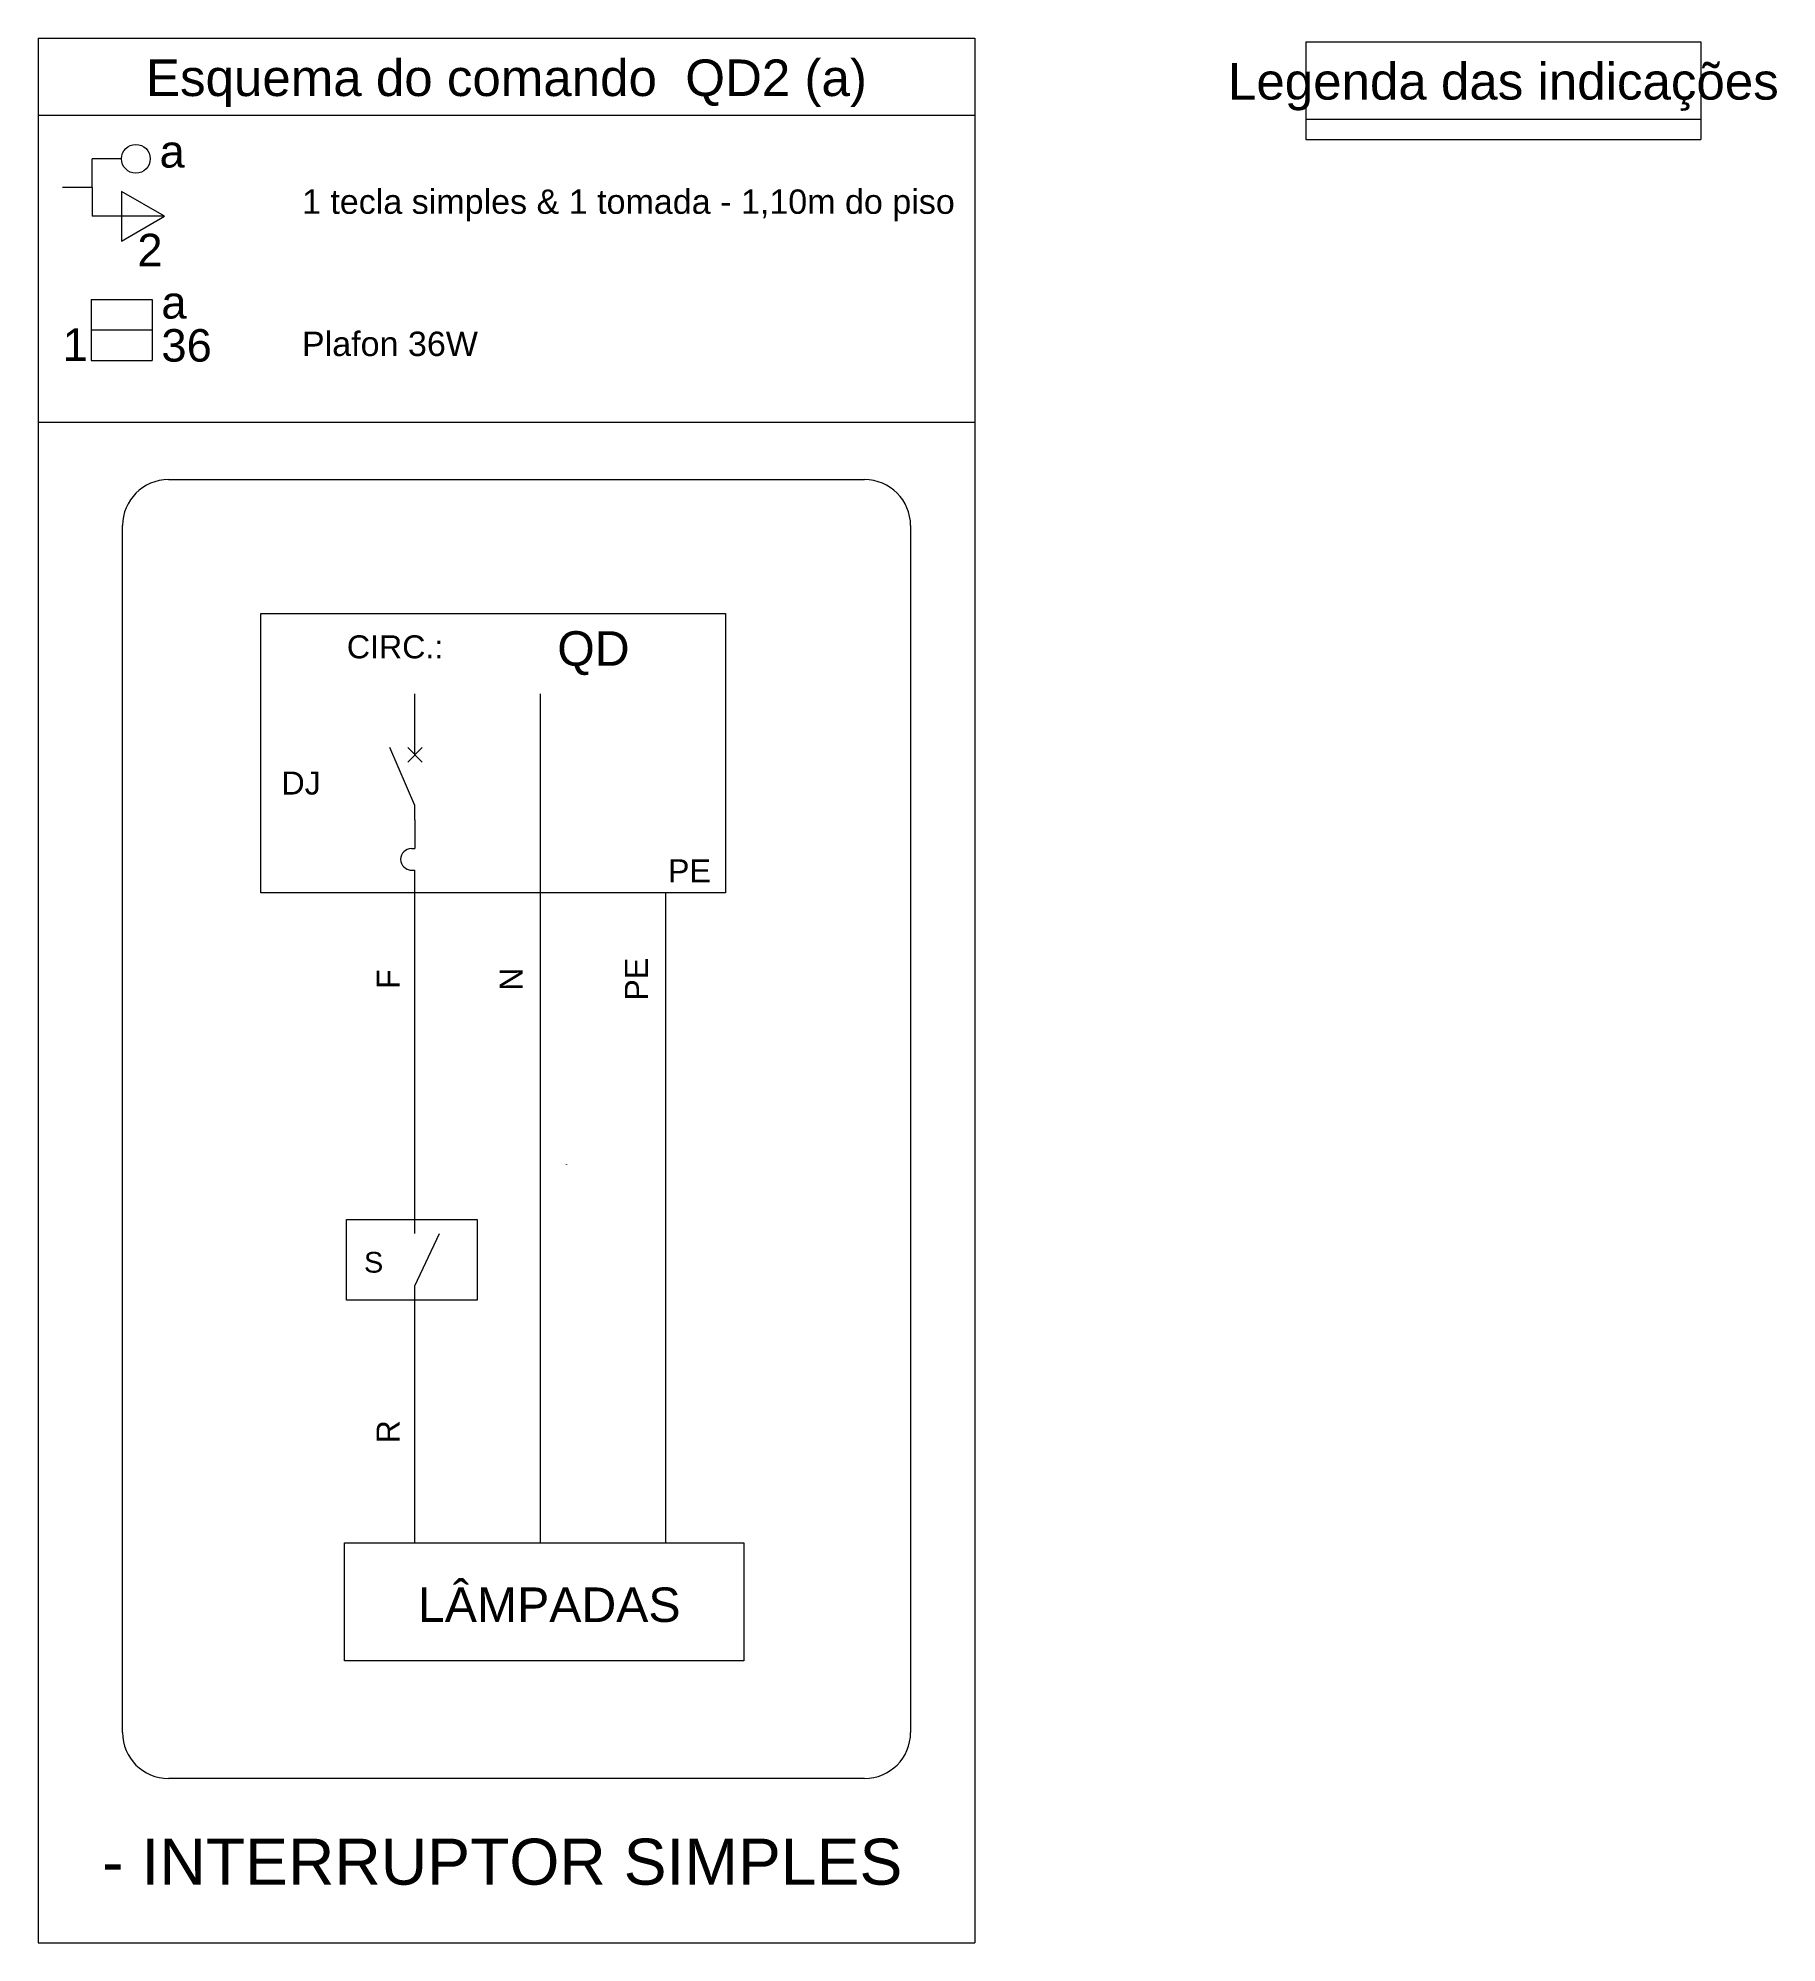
# Model space of a CAD drawing. Header units: millimetres. Extents: x -395 to 1008, y 9 to 692.
# Drawn here: x 54.45 to 62.01, y 75.96 to 84.24 of the extents above; entities that cross this region are included whole.
import ezdxf

# ---------------------------------------------------------------- set-up
doc = ezdxf.new("R2010")
doc.units = ezdxf.units.MM
doc.header["$LTSCALE"] = 0.1
doc.header["$MEASUREMENT"] = 0
doc.layers.add('.15', color=150, linetype='Continuous', lineweight=15)
doc.layers.add('.40 Interno parede', color=27, linetype='Continuous', lineweight=5)
doc.layers.add('Verde', color=7, linetype='Continuous', true_color=0x136734)
doc.styles.add('Arial', font='arial.ttf')

msp = doc.modelspace()

# ---------------------------------------------------------------- texts
at = {"layer": '.40 Interno parede', "color": 27, "line_spacing_factor": 0.9, "style": 'Arial'}
for s, insert, char_height, width, attachment_point in [('Esquema do comando  QD2 (a)', (56.4861, 83.9404), 0.15885, 6.211992, 8), ('Legenda das indicações', (60.8181, 83.9239), 0.15885, 4.745898, 8), ('a', (55.0336, 83.6755), 0.1412, 0.216899, 8), ('1 tecla simples & 1 tomada - 1,10m do piso', (55.5976, 83.4444), 0.1059, 5.561118, 7), ('2', (54.9371, 83.2485), 0.1412, 0.216899, 8), ('a', (54.9866, 83.019), 0.1412, 0.216899, 7), ('1', (54.5571, 82.837), 0.1412, 0.216899, 7), ('36', (54.9866, 82.832), 0.1412, 0.433799, 7), ('Plafon 36W', (55.5976, 82.8569), 0.1059, 1.499136, 7), ('CIRC.: ', (56.0021, 81.5429), 0.1, 0.917793, 8), ('QD', (56.7071, 81.4709), 0.15, 0.63, 7), ('DJ', (55.5086, 80.9509), 0.1, 0.342207, 7), ('PE', (57.2816, 80.5709), 0.1, 0.373516, 8), ('S', (55.8671, 78.8731), 0.09, 0.166748, 7), ('LÂMPADAS', (56.1016, 77.3539), 0.15, 2.287441, 7), ('- INTERRUPTOR SIMPLES', (54.7296, 76.2114), 0.2, 6.969648, 7)]:
    msp.add_mtext(s, dxfattribs=dict(at, insert=insert, char_height=char_height, width=width, attachment_point=attachment_point))
at = {"layer": '.40 Interno parede', "color": 27, "char_height": 0.1, "attachment_point": 8, "rotation": 90.00021, "line_spacing_factor": 0.9, "style": 'Arial'}
for s, insert, width in [('PE', (57.1011, 80.1499), 0.373516), ('F', (56.0221, 80.1499), 0.171035), ('N', (56.5561, 80.1499), 0.202207), ('R', (56.0221, 78.1829), 0.202207)]:
    msp.add_mtext(s, dxfattribs=dict(at, insert=insert, width=width))

# ---------------------------------------------------------------- linework, layer by layer
at = {"layer": '.15', "color": 150, "lineweight": 15}
for p, q in [((54.6855, 83.5907), (54.6855, 83.7157)), ((54.8135, 83.7157), (54.6855, 83.7157)), ((54.6855, 83.5907), (54.557, 83.5907)), ((54.6855, 83.5907), (54.6855, 83.4657)), ((55.001, 83.4657), (54.8135, 83.5739)), ((54.8135, 83.5739), (54.8135, 83.3574)), ((54.8135, 83.4657), (54.6855, 83.4657)), ((54.8135, 83.3574), (55.001, 83.4657)), ((55.001, 83.4657), (54.8135, 83.4657)), ((54.6811, 83.1045), (54.9461, 83.1045)), ((54.6811, 83.1045), (54.6811, 82.8395)), ((54.9461, 83.1045), (54.9461, 82.8395)), ((54.6811, 82.972), (54.9461, 82.972)), ((54.6811, 82.8395), (54.9461, 82.8395)), ((55.0178, 82.3212), (58.0423, 82.3212)), ((54.8178, 76.8757), (54.8178, 82.1212)), ((58.2423, 82.1212), (58.2423, 76.8757)), ((56.0888, 81.1247), (56.0888, 81.3902)), ((56.6343, 77.7007), (56.6343, 81.3902)), ((56.0888, 80.9052), (55.9793, 81.1562)), ((56.1203, 81.0932), (56.0578, 81.1562)), ((56.0578, 81.0932), (56.1203, 81.1562)), ((56.0888, 80.8427), (56.0888, 80.9052)), ((56.0888, 80.8427), (56.0888, 80.7177)), ((56.0733, 80.7177), (56.0888, 80.7177)), ((56.0683, 80.6237), (56.0888, 80.6237)), ((56.0888, 79.1067), (56.0888, 80.6237)), ((57.1793, 77.7007), (57.1793, 80.5252)), ((56.0888, 79.0442), (56.0888, 79.1067)), ((56.0888, 78.8167), (56.1948, 79.0442)), ((56.0888, 78.7542), (56.0888, 78.8167)), ((56.0888, 77.7007), (56.0888, 78.7542)), ((58.0423, 76.6757), (55.0178, 76.6757))]:
    msp.add_line(p, q, dxfattribs=at)
for points in [[(55.4188, 81.7387), (57.4378, 81.7387), (57.4378, 80.5252), (55.4188, 80.5252), (55.4188, 81.7387)], [(55.7908, 79.1057), (56.3588, 79.1057), (56.3588, 78.7542), (55.7908, 78.7542), (55.7908, 79.1057)], [(55.7823, 77.7007), (57.5183, 77.7007), (57.5183, 77.1877), (55.7823, 77.1877), (55.7823, 77.7007)]]:
    msp.add_lwpolyline(points, dxfattribs=at)
for centre, radius in [((54.876, 83.7157), 0.0625), ((56.7468, 79.3452), 0.0004)]:
    msp.add_circle(centre, radius, dxfattribs=at)
for centre, radius, start, end in [((55.0178, 82.1212), 0.2, 90, 180), ((58.0423, 82.1212), 0.2, 0, 90), ((56.0733, 80.6707), 0.047, 90, 270), ((55.0178, 76.8757), 0.2, 180, 270), ((58.0423, 76.8757), 0.2, 270, 0)]:
    msp.add_arc(centre, radius, start, end, dxfattribs=at)
at = {"layer": 'Verde', "color": 106, "lineweight": 9}
for p, q in [((54.4511, 84.2401), (58.5209, 84.2401)), ((54.4511, 84.2401), (54.4511, 82.5712)), ((58.5209, 84.2401), (58.5209, 82.5712)), ((59.9603, 84.2236), (61.6759, 84.2236)), ((59.9603, 84.2236), (59.9603, 83.8)), ((61.6759, 84.2236), (61.6759, 83.8)), ((54.4511, 83.9048), (58.5209, 83.9048)), ((59.9603, 83.8882), (61.6759, 83.8882)), ((59.9603, 83.8), (61.6759, 83.8)), ((54.4511, 82.5712), (58.5209, 82.5712)), ((54.4511, 82.5712), (54.4511, 75.9612)), ((58.5209, 82.5712), (58.5209, 75.9612)), ((54.4511, 75.9612), (58.5209, 75.9612))]:
    msp.add_line(p, q, dxfattribs=at)

msp.set_redraw_order([(e.dxf.handle, doc.entitydb.next_handle()) for e in msp.query("TEXT MTEXT ATTDEF DIMENSION ARC_DIMENSION")])  # texts and dimensions are drawn at this point

doc.saveas('drawing.dxf')
